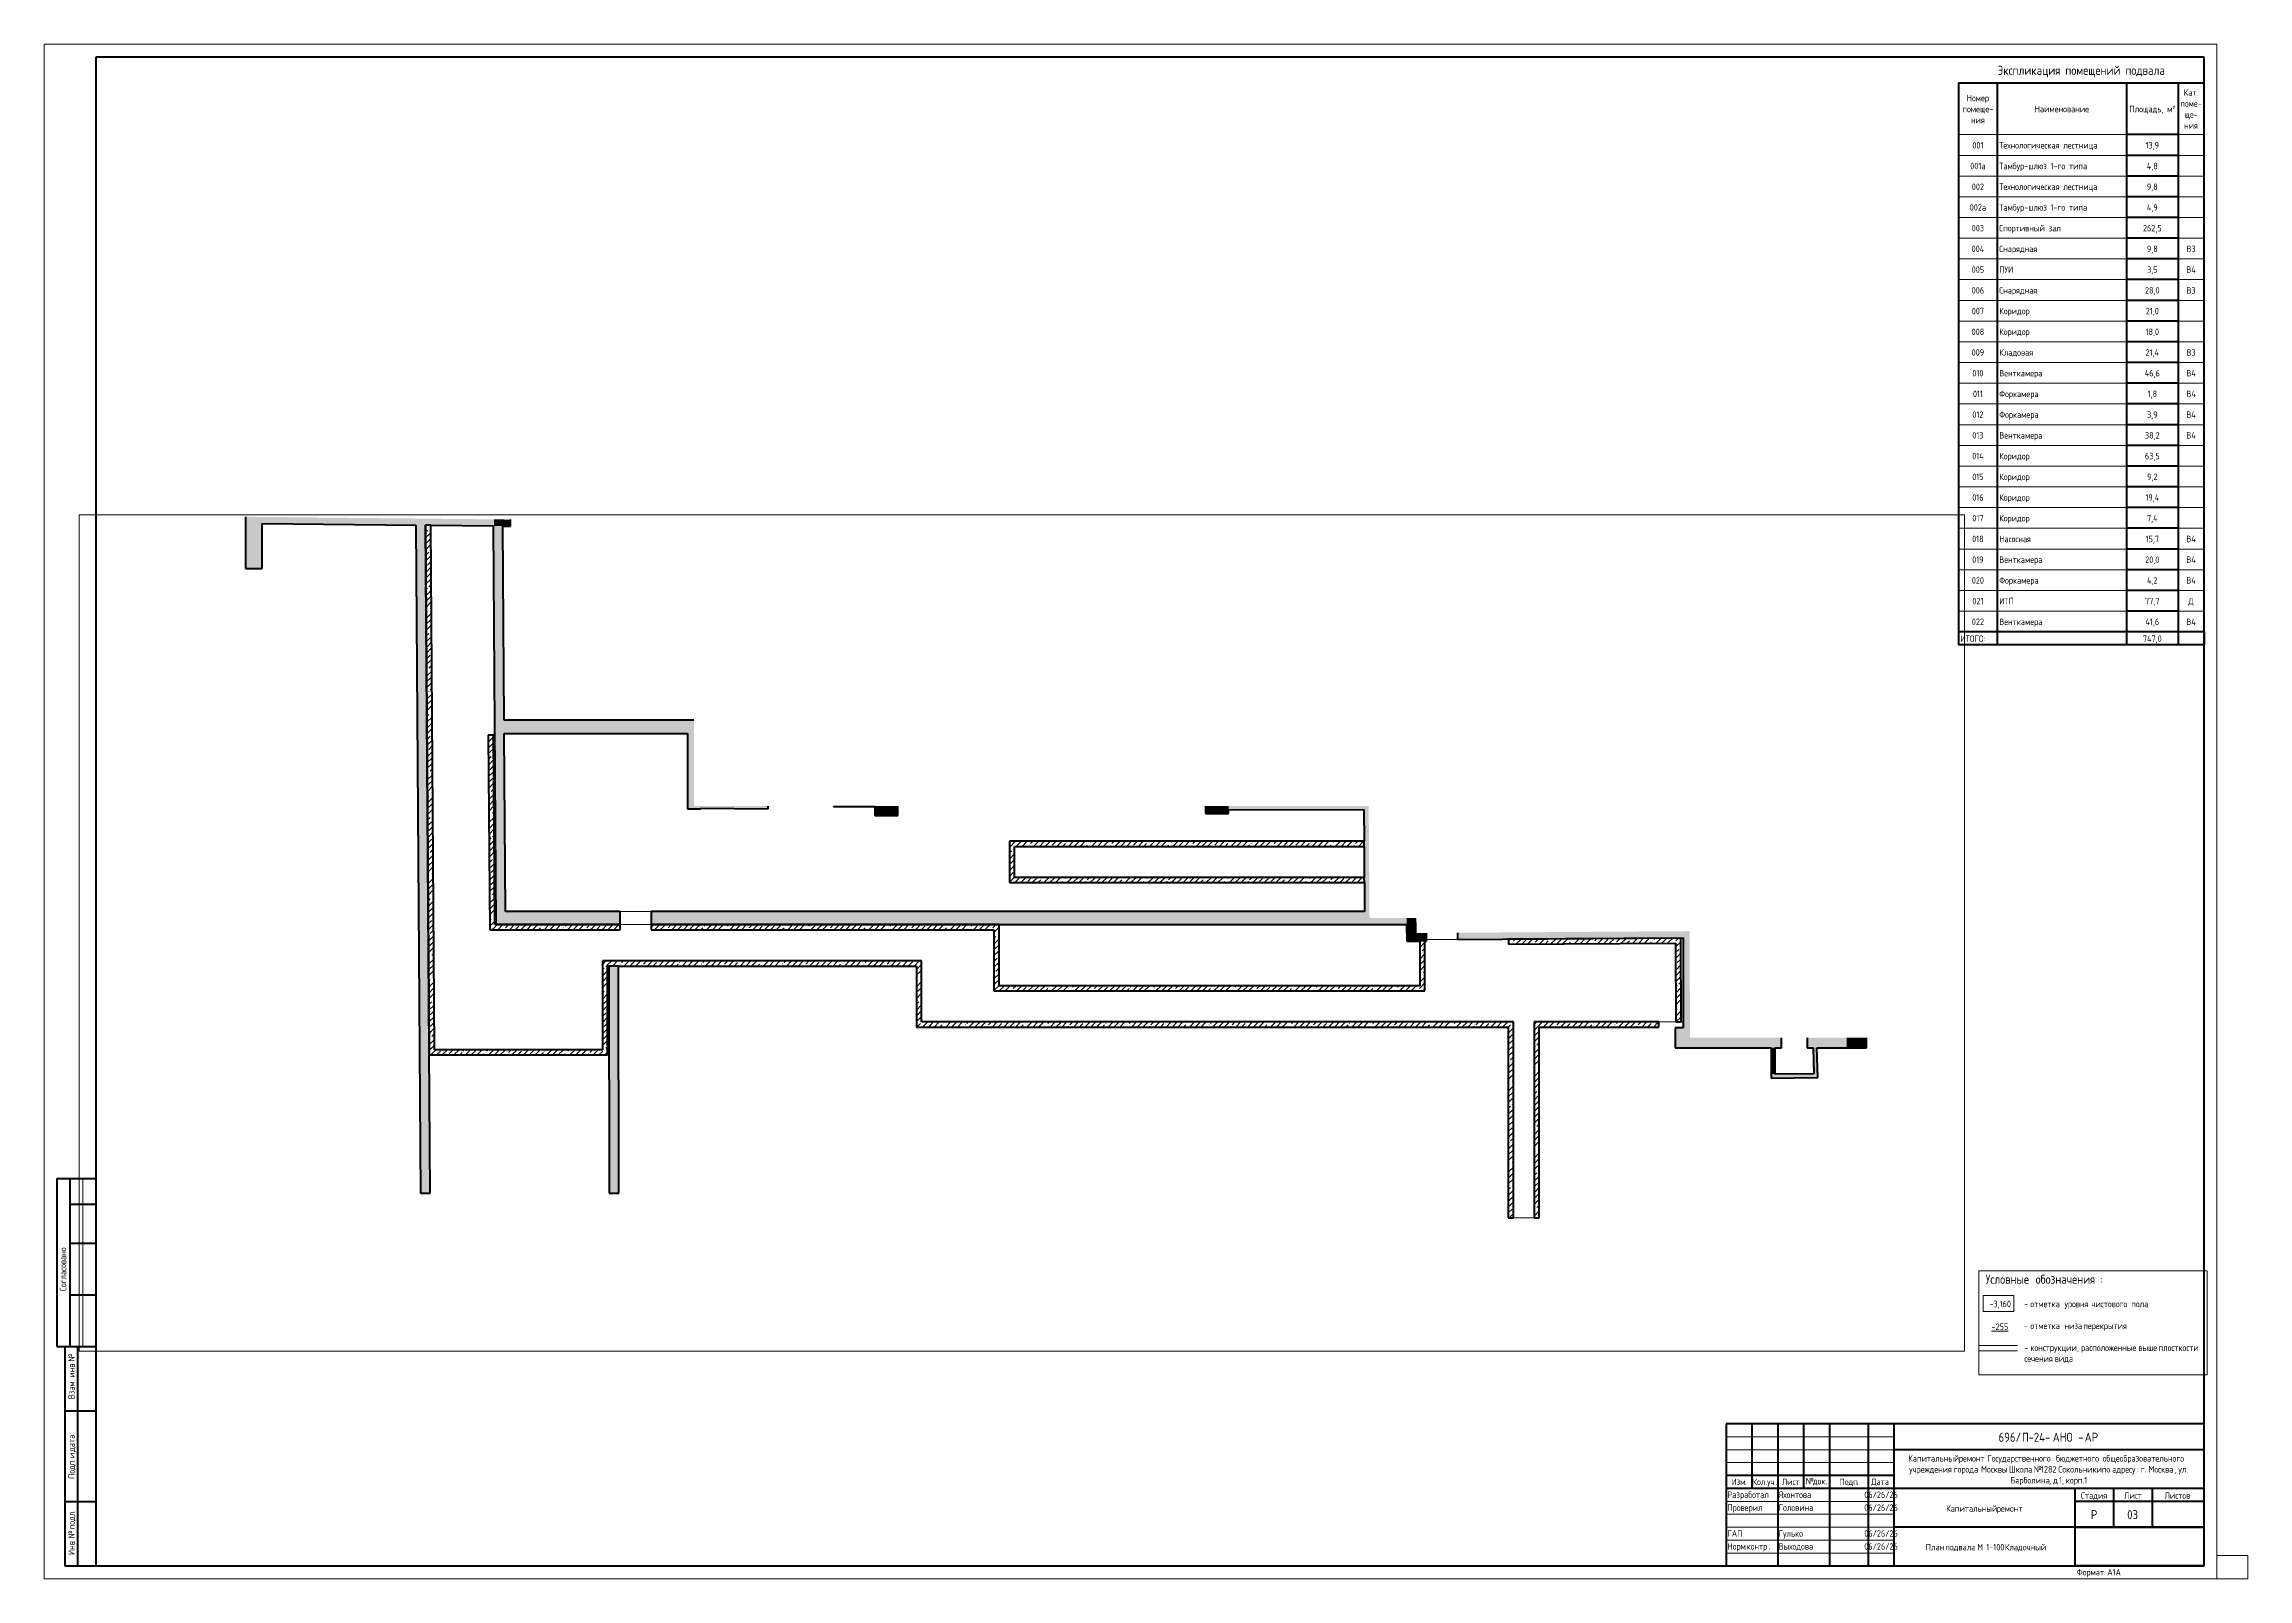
# Paper-space layout 'Layout1' of a CAD drawing. Header units: millimetres. Extents: x -841 to 12, y 0 to 594.
# The model-space entities are those that its viewports show. They can reach past a viewport. Long polylines and large blocks are cut down to what shows.
import ezdxf

# ---------------------------------------------------------------- set-up
doc = ezdxf.new("R2010")
doc.units = ezdxf.units.MM
doc.linetypes.add('ADSK_Сверху', pattern=[4.5, 3, -1.5])
for name, color, linetype, lineweight in [('Аннотация', 7, 'Continuous', 20), ('Графика', 7, 'Continuous', 20), ('Основная надпись', 7, 'Continuous', 30), ('Перекрытие', 7, 'Continuous', 18), ('Стены внутренние', 7, 'Continuous', 18), ('Стены наружные', 7, 'Continuous', 18)]:
    doc.layers.add(name, color=color, linetype=linetype, lineweight=lineweight)
doc.layers.add('Видовой экран НП', color=7, linetype='Continuous', plot=False)
doc.layers.add('Линии', color=7, linetype='Continuous', lineweight=9, true_color=0x00a600)
doc.styles.add('GOST Common', font='GOST_Common.ttf', dxfattribs={"width": 0.9, "height": 350})
doc.styles.add('GOST Common_1', font='GOST_Common.ttf', dxfattribs={"width": 0.9, "height": 250})
doc.styles.add('GOST Common_3', font='GOST_Common.ttf', dxfattribs={"width": 0.9, "height": 2.5})
doc.styles.add('GOST Common_4', font='GOST_Common.ttf', dxfattribs={"width": 0.9, "height": 3.5})
picture_1 = doc.add_image_def('image1.jpg', size_in_pixel=(1418, 419))
pattern_1 = [(45, (90669.95, 0), (-224.5064, 224.5064), []), (45, (90894.45, 0), (-224.5064, 224.5064), [396.875, -79.375, 3.353, -76.022])]

psp = doc.layouts.get("Layout1")

# ---------------------------------------------------------------- texts
at = {"layer": 'Графика', "line_spacing_factor": 1.022761}
for s, insert, char_height, width, attachment_point, style in [('Экспликация помещений подвала', (-52.5, 585.59), 3.5, 76.4041, 2, 'GOST Common_4'), ('Номер\\Pпомеще-\\Pния', (-92.51, 574.37), 2.5, 14.1803, 2, 'GOST Common_3'), ('Кат.\\Pпоме-\\Pще-\\Pния', (-10.01, 576.51), 2.5, 9.6245, 2, 'GOST Common_3'), ('Наименование', (-60.01, 570.11), 2.5, 23.5332, 2, 'GOST Common_3'), ('Площадь, м\\fGOST Common|b0|i0|c238|p34|;\\W.9;²', (-25.01, 570.11), 2.5, 20.0937, 2, 'GOST Common_3'), ('001', (-92.51, 556.08), 2.5, 5.0989, 2, 'GOST Common_3'), ('Технологическая лестница', (-84.26, 556.08), 2.5, 45.1053, 1, 'GOST Common_3'), ('13,9', (-25.01, 556.08), 2.5, 6.0341, 2, 'GOST Common_3'), ('001а', (-92.51, 548.06), 2.5, 7.241, 2, 'GOST Common_3'), ('Тамбур-шлюз 1-го типа', (-84.26, 548.06), 2.5, 39.3728, 1, 'GOST Common_3'), ('4,8', (-25.01, 548.06), 2.5, 4.948, 2, 'GOST Common_3'), ('002', (-92.51, 540.04), 2.5, 5.6118, 2, 'GOST Common_3'), ('Технологическая лестница', (-84.26, 540.04), 2.5, 45.1053, 1, 'GOST Common_3'), ('9,8', (-25.01, 540.04), 2.5, 4.6765, 2, 'GOST Common_3'), ('002а', (-92.51, 532.03), 2.5, 7.7539, 2, 'GOST Common_3'), ('Тамбур-шлюз 1-го типа', (-84.26, 532.03), 2.5, 39.3728, 1, 'GOST Common_3'), ('4,9', (-25.01, 532.03), 2.5, 4.948, 2, 'GOST Common_3'), ('003', (-92.51, 524.01), 2.5, 5.6118, 2, 'GOST Common_3'), ('Спортивный зал', (-84.26, 524.01), 2.5, 26.2184, 1, 'GOST Common_3'), ('262,5', (-25.01, 524.01), 2.5, 8.4176, 2, 'GOST Common_3'), ('004', (-92.51, 515.99), 2.5, 5.8833, 2, 'GOST Common_3'), ('Снарядная', (-84.26, 515.99), 2.5, 17.3784, 1, 'GOST Common_3'), ('9,8', (-25.01, 515.99), 2.5, 4.6765, 2, 'GOST Common_3'), ('В3', (-10.01, 515.99), 2.5, 4.0127, 2, 'GOST Common_3'), ('005', (-92.51, 507.97), 2.5, 5.6118, 2, 'GOST Common_3'), ('ПУИ', (-84.26, 507.97), 2.5, 6.4264, 1, 'GOST Common_3'), ('3,5', (-25.01, 507.97), 2.5, 4.6765, 2, 'GOST Common_3'), ('В4', (-10.01, 507.97), 2.5, 4.2842, 2, 'GOST Common_3'), ('006', (-92.51, 499.95), 2.5, 5.6118, 2, 'GOST Common_3'), ('Снарядная', (-84.26, 499.95), 2.5, 17.3784, 1, 'GOST Common_3'), ('28,0', (-25.01, 499.95), 2.5, 6.5471, 2, 'GOST Common_3'), ('В3', (-10.01, 499.95), 2.5, 4.0127, 2, 'GOST Common_3'), ('007', (-92.51, 491.93), 2.5, 5.6118, 2, 'GOST Common_3'), ('Коридор', (-84.26, 491.93), 2.5, 13.3656, 1, 'GOST Common_3'), ('21,0', (-25.01, 491.93), 2.5, 6.0341, 2, 'GOST Common_3'), ('008', (-92.51, 483.92), 2.5, 5.6118, 2, 'GOST Common_3'), ('Коридор', (-84.26, 483.92), 2.5, 13.3656, 1, 'GOST Common_3'), ('18,0', (-25.01, 483.92), 2.5, 6.0341, 2, 'GOST Common_3'), ('009', (-92.51, 475.9), 2.5, 5.6118, 2, 'GOST Common_3'), ('Кладовая', (-84.26, 475.9), 2.5, 15.7793, 1, 'GOST Common_3'), ('21,4', (-25.01, 475.9), 2.5, 6.3057, 2, 'GOST Common_3'), ('В3', (-10.01, 475.9), 2.5, 4.0127, 2, 'GOST Common_3'), ('010', (-92.51, 467.88), 2.5, 5.0989, 2, 'GOST Common_3'), ('Венткамера', (-84.26, 467.88), 2.5, 20.3351, 1, 'GOST Common_3'), ('46,6', (-25.01, 467.88), 2.5, 6.8186, 2, 'GOST Common_3'), ('В4', (-10.01, 467.88), 2.5, 4.2842, 2, 'GOST Common_3'), ('011', (-92.51, 459.86), 2.5, 4.586, 2, 'GOST Common_3'), ('Форкамера', (-84.26, 459.86), 2.5, 18.4645, 1, 'GOST Common_3'), ('1,8', (-25.01, 459.86), 2.5, 4.1636, 2, 'GOST Common_3'), ('В4', (-10.01, 459.86), 2.5, 4.2842, 2, 'GOST Common_3'), ('013', (-92.51, 443.82), 2.5, 5.0989, 2, 'GOST Common_3'), ('012', (-92.51, 451.84), 2.5, 5.0989, 2, 'GOST Common_3'), ('Форкамера', (-84.26, 451.84), 2.5, 18.4645, 1, 'GOST Common_3'), ('Венткамера', (-84.26, 443.82), 2.5, 20.3351, 1, 'GOST Common_3'), ('38,2', (-25.01, 443.82), 2.5, 6.5471, 2, 'GOST Common_3'), ('3,9', (-25.01, 451.84), 2.5, 4.6765, 2, 'GOST Common_3'), ('В4', (-10.01, 451.84), 2.5, 4.2842, 2, 'GOST Common_3'), ('В4', (-10.01, 443.82), 2.5, 4.2842, 2, 'GOST Common_3'), ('014', (-92.51, 435.8), 2.5, 5.3704, 2, 'GOST Common_3'), ('Коридор', (-84.26, 435.8), 2.5, 13.3656, 1, 'GOST Common_3'), ('63,5', (-25.01, 435.8), 2.5, 6.5471, 2, 'GOST Common_3'), ('015', (-92.51, 427.79), 2.5, 5.0989, 2, 'GOST Common_3'), ('Коридор', (-84.26, 427.79), 2.5, 13.3656, 1, 'GOST Common_3'), ('9,2', (-25.01, 427.79), 2.5, 4.6765, 2, 'GOST Common_3'), ('016', (-92.51, 419.77), 2.5, 5.0989, 2, 'GOST Common_3'), ('Коридор', (-84.26, 419.77), 2.5, 13.3656, 1, 'GOST Common_3'), ('19,4', (-25.01, 419.77), 2.5, 6.3057, 2, 'GOST Common_3'), ('017', (-92.51, 411.75), 2.5, 5.0989, 2, 'GOST Common_3'), ('Коридор', (-84.26, 411.75), 2.5, 13.3656, 1, 'GOST Common_3'), ('7,4', (-25.01, 411.75), 2.5, 4.948, 2, 'GOST Common_3'), ('018', (-92.51, 403.73), 2.5, 5.0989, 2, 'GOST Common_3'), ('Насосная', (-84.26, 403.73), 2.5, 15.2966, 1, 'GOST Common_3'), ('15,7', (-25.01, 403.73), 2.5, 6.0341, 2, 'GOST Common_3'), ('В4', (-10.01, 403.73), 2.5, 4.2842, 2, 'GOST Common_3'), ('019', (-92.51, 395.71), 2.5, 5.0989, 2, 'GOST Common_3'), ('Венткамера', (-84.26, 395.71), 2.5, 20.3351, 1, 'GOST Common_3'), ('20,0', (-25.01, 395.71), 2.5, 6.5471, 2, 'GOST Common_3'), ('В4', (-10.01, 395.71), 2.5, 4.2842, 2, 'GOST Common_3'), ('020', (-92.51, 387.69), 2.5, 5.6118, 2, 'GOST Common_3'), ('Форкамера', (-84.26, 387.69), 2.5, 18.4645, 1, 'GOST Common_3'), ('4,2', (-25.01, 387.69), 2.5, 4.948, 2, 'GOST Common_3'), ('В4', (-10.01, 387.69), 2.5, 4.2842, 2, 'GOST Common_3'), ('021', (-92.51, 379.68), 2.5, 5.0989, 2, 'GOST Common_3'), ('ИТП', (-84.26, 379.68), 2.5, 6.4264, 1, 'GOST Common_3'), ('77,7', (-25.01, 379.68), 2.5, 6.5471, 2, 'GOST Common_3'), ('\\fGOST Common|b0|i0|c204|p34|;\\W.9;Д', (-10.01, 379.68), 2.5, 2.4137, 2, 'GOST Common_3'), ('022', (-92.51, 371.66), 2.5, 5.6118, 2, 'GOST Common_3'), ('Венткамера', (-84.26, 371.66), 2.5, 20.3351, 1, 'GOST Common_3'), ('41,6', (-25.01, 371.66), 2.5, 6.3057, 2, 'GOST Common_3'), ('В4', (-10.01, 371.66), 2.5, 4.2842, 2, 'GOST Common_3'), ('ИТОГО:', (-99.26, 365.14), 2.5, 11.2537, 1, 'GOST Common_3'), ('747,0', (-25.01, 365.14), 2.5, 8.6892, 2, 'GOST Common_3')]:
    psp.add_mtext(s, dxfattribs=dict(at, insert=insert, char_height=char_height, width=width, attachment_point=attachment_point, style=style))
at = {"layer": 'Основная надпись', "lineweight": 9, "attachment_point": 1}
for s, insert, char_height, width, style in [('696/', (-84.51, 56.58), 3.5, 10.9671, 'GOST Common_4'), ('\\fGOST Common|b0|i0|c204|p34|;\\W.9;П', (-75.46, 56.58), 3.5, 3.1025, 'GOST Common_4'), ('-24-', (-72.9, 56.58), 3.5, 11.3278, 'GOST Common_4'), ('АНО', (-63.55, 56.58), 3.5, 9.6684, 'GOST Common_4'), (' - ', (-55.58, 56.58), 3.5, 5.3392, 'GOST Common_4'), ('АР', (-51.17, 56.58), 3.5, 6.5658, 'GOST Common_4'), ('Капитальный', (-119.48, 47.9), 2.5, 22.8, 'GOST Common_3'), ('учреждения', (-119.12, 43.66), 2.5, 19.9861, 'GOST Common_3'), ('\\fGOST Common|b0|i0|c204|p34|;\\W.9; ', (-102.63, 43.66), 2.5, 0.938, 'GOST Common_3'), ('города', (-101.86, 43.66), 2.5, 11.9051, 'GOST Common_3'), ('\\fGOST Common|b0|i0|c204|p34|;\\W.9; ', (-100.67, 47.9), 2.5, 0.938, 'GOST Common_3'), ('ремонт', (-99.89, 47.9), 2.5, 12.4101, 'GOST Common_3'), ('\\fGOST Common|b0|i0|c204|p34|;\\W.9; ', (-92.03, 43.66), 2.5, 0.938, 'GOST Common_3'), ('Москвы', (-91.26, 43.66), 2.5, 12.1215, 'GOST Common_3'), ('\\fGOST Common|b0|i0|c204|p34|;\\W.9; ', (-89.65, 47.9), 2.5, 0.938, 'GOST Common_3'), ('Государственного', (-88.88, 47.9), 2.5, 31.3139, 'GOST Common_3'), ('\\fGOST Common|b0|i0|c204|p34|;\\W.9; ', (-81.26, 43.66), 2.5, 0.938, 'GOST Common_3'), ('Школа', (-80.49, 43.66), 2.5, 10.7506, 'GOST Common_3'), ('\\fGOST Common|b0|i0|c204|p34|;\\W.9; ', (-71.62, 43.66), 2.5, 0.938, 'GOST Common_3'), ('\\fGOST Common|b0|i0|c204|p34|;\\W.9;№', (-70.84, 43.66), 2.5, 3.319, 'GOST Common_3'), ('1282 ', (-68.1, 43.66), 2.5, 8.1532, 'GOST Common_3'), ('\\fGOST Common|b0|i0|c204|p34|;\\W.9; ', (-63.04, 47.9), 2.5, 0.938, 'GOST Common_3'), ('бюджетного', (-62.27, 47.9), 2.5, 20.924, 'GOST Common_3'), ('Сокольники', (-61.38, 43.66), 2.5, 19.481, 'GOST Common_3'), ('\\fGOST Common|b0|i0|c204|p34|;\\W.9; ', (-45.3, 43.66), 2.5, 0.938, 'GOST Common_3'), ('\\fGOST Common|b0|i0|c204|p34|;\\W.9; ', (-45, 47.9), 2.5, 0.938, 'GOST Common_3'), ('по', (-44.53, 43.66), 2.5, 3.8962, 'GOST Common_3'), ('общеобразовательного', (-44.23, 47.9), 2.5, 40.5494, 'GOST Common_3'), ('\\fGOST Common|b0|i0|c204|p34|;\\W.9; ', (-41.31, 43.66), 2.5, 0.938, 'GOST Common_3'), ('адресу', (-40.54, 43.66), 2.5, 11.6165, 'GOST Common_3'), (': ', (-30.96, 43.66), 2.5, 1.7316, 'GOST Common_3'), ('\\fGOST Common|b0|i0|c204|p34|;\\W.9;г', (-29.53, 43.66), 2.5, 1.9481, 'GOST Common_3'), ('Москва', (-26.49, 43.66), 2.5, 12.1215, 'GOST Common_3'), ('ул', (-14.94, 43.66), 2.5, 3.8962, 'GOST Common_3'), ('Барболина', (-79.95, 39.43), 2.5, 18.1823, 'GOST Common_3'), (', ', (-64.95, 39.43), 2.5, 1.8759, 'GOST Common_3'), ('\\fGOST Common|b0|i0|c204|p34|;\\W.9;д', (-63.4, 39.43), 2.5, 1.9481, 'GOST Common_3'), ('.1, ', (-61.79, 39.43), 2.5, 4.0405, 'GOST Common_3'), ('корп', (-58.46, 39.43), 2.5, 7.7924, 'GOST Common_3'), ('.1', (-52.03, 39.43), 2.5, 2.1646, 'GOST Common_3'), ('. ', (-27.92, 43.66), 2.5, 1.7316, 'GOST Common_3'), (', ', (-16.49, 43.66), 2.5, 1.8759, 'GOST Common_3'), ('\\fGOST Common|b0|i0|c204|p34|;\\W.9;.', (-11.73, 43.66), 2.5, 0.7937, 'GOST Common_3'), ('Разработал', (-189.47, 33.84), 2.5, 20.7076, 'GOST Common_3'), ('Проверил', (-189.47, 28.84), 2.5, 15.8013, 'GOST Common_3'), ('Яхонтова', (-169.64, 33.84), 2.5, 16.5228, 'GOST Common_3'), ('Головина', (-169.64, 28.84), 2.5, 15.8013, 'GOST Common_3'), ('06/26/26', (-136.48, 33.84), 2.5, 15.5848, 'GOST Common_3'), ('06/26/26', (-136.48, 28.84), 2.5, 15.5848, 'GOST Common_3'), ('Капитальный', (-104.8, 28.48), 2.5, 22.8, 'GOST Common_3'), ('\\fGOST Common|b0|i0|c204|p34|;\\W.9; ', (-85.99, 28.48), 2.5, 0.938, 'GOST Common_3'), ('ремонт', (-85.21, 28.48), 2.5, 12.4101, 'GOST Common_3'), ('\\fGOST Common|b0|i0|c204|p34|;\\W.9;Р', (-48.77, 26.62), 3.5, 3.1025, 'GOST Common_4'), ('03', (-34.72, 26.62), 3.5, 5.4114, 'GOST Common_4'), ('ГАП', (-189.47, 18.84), 2.5, 6.5658, 'GOST Common_3'), ('Гулько', (-169.64, 18.84), 2.5, 11.6886, 'GOST Common_3'), ('06/26/26', (-136.48, 18.84), 2.5, 15.5848, 'GOST Common_3'), ('Норм', (-189.47, 13.84), 2.5, 8.2253, 'GOST Common_3'), ('\\fGOST Common|b0|i0|c204|p34|;\\W.9;.', (-182.68, 13.84), 2.5, 0.7937, 'GOST Common_3'), ('контр', (-182.03, 13.84), 2.5, 10.2456, 'GOST Common_3'), ('\\fGOST Common|b0|i0|c204|p34|;\\W.9;.', (-173.57, 13.84), 2.5, 0.7937, 'GOST Common_3'), ('Выходова', (-169.64, 13.84), 2.5, 16.3063, 'GOST Common_3'), ('06/26/26', (-136.48, 13.84), 2.5, 15.5848, 'GOST Common_3'), ('План', (-112.69, 13.54), 2.5, 8.2253, 'GOST Common_3'), ('\\fGOST Common|b0|i0|c204|p34|;\\W.9; ', (-105.9, 13.54), 2.5, 0.938, 'GOST Common_3'), ('подвала', (-105.13, 13.54), 2.5, 14.0696, 'GOST Common_3'), ('\\fGOST Common|b0|i0|c204|p34|;\\W.9; ', (-93.52, 13.54), 2.5, 0.938, 'GOST Common_3'), ('\\fGOST Common|b0|i0|c204|p34|;\\W.9;М', (-92.75, 13.54), 2.5, 2.4532, 'GOST Common_3'), (' 1-100 ', (-90.72, 13.54), 2.5, 10.462, 'GOST Common_3'), ('Кладочный', (-82.09, 13.54), 2.5, 18.1823, 'GOST Common_3')]:
    psp.add_mtext(s, dxfattribs=dict(at, insert=insert, char_height=char_height, width=width, style=style))

msp = doc.modelspace()

# ---------------------------------------------------------------- texts
at = {"layer": 'Аннотация', "lineweight": 9, "attachment_point": 1}
for s, insert, char_height, width, style in [('обозначения', (63992.05, 4980.44), 350, 3015.9484, 'GOST Common'), ('Условные', (62057.29, 4980.44), 350, 2215.0626, 'GOST Common'), ('\\fGOST Common|b0|i0|c204|p34|;\\W.9; ', (63884.9, 4980.44), 350, 129.8734, 'GOST Common'), ('\\fGOST Common|b0|i0|c204|p34|;\\W.9;:', (66480.46, 4980.44), 350, 115.443, 'GOST Common'), (' -3,160 ', (62057.29, 3974.61), 250, 1197.7211, 'GOST Common_1'), ('\\fGOST Common|b0|i0|c204|p34|;\\W.9; ', (65032.56, 3974.61), 250, 93.7974, 'GOST Common_1'), ('\\fGOST Common|b0|i0|c204|p34|;\\W.9; ', (66074.36, 3974.61), 250, 93.7974, 'GOST Common_1'), ('\\fGOST Common|b0|i0|c204|p34|;\\W.9; ', (67616.22, 3974.61), 250, 93.7974, 'GOST Common_1'), ('уровня', (65109.95, 3974.61), 250, 1168.8604, 'GOST Common_1'), ('отметка', (63788.36, 3974.61), 250, 1507.9742, 'GOST Common_1'), ('чистового', (66151.75, 3974.61), 250, 1774.9361, 'GOST Common_1'), ('пола', (67693.61, 3974.61), 250, 800.8858, 'GOST Common_1'), ('- ', (63550.23, 3974.61), 250, 288.6075, 'GOST Common_1'), ('\\fGOST Common|b0|i0|c204|p34|;\\W.9; ', (65032.56, 3127.94), 250, 93.7974, 'GOST Common_1'), ('\\fGOST Common|b0|i0|c204|p34|;\\W.9; ', (65758.84, 3127.94), 250, 93.7974, 'GOST Common_1'), ('\\fGOST Common|b0|i0|c204|p34|;\\W.9; ', (67503.11, 3127.94), 250, 93.7974, 'GOST Common_1'), ('низа', (65109.95, 3127.94), 250, 786.4554, 'GOST Common_1'), ('отметка', (63788.36, 3127.94), 250, 1507.9742, 'GOST Common_1'), ('перекрытия', (65836.23, 3127.94), 250, 2020.2525, 'GOST Common_1'), ('- ', (63550.23, 3127.94), 250, 288.6075, 'GOST Common_1'), ('\\fGOST Common|b0|i0|c204|p34|;\\W.9; ', (67890.06, 2281.28), 250, 93.7974, 'GOST Common_1'), ('\\fGOST Common|b0|i0|c204|p34|;\\W.9; ', (68669.92, 2281.28), 250, 93.7974, 'GOST Common_1'), ('конструкции', (63788.36, 2281.28), 250, 2186.2018, 'GOST Common_1'), ('расположенные', (65746.94, 2281.28), 250, 2597.4675, 'GOST Common_1'), ('выше', (67967.45, 2281.28), 250, 851.3921, 'GOST Common_1'), ('плосткости', (68747.31, 2281.28), 250, 1991.3918, 'GOST Common_1'), ('- ', (63550.23, 2281.28), 250, 288.6075, 'GOST Common_1'), (', ', (65592.16, 2281.28), 250, 187.5949, 'GOST Common_1'), ('\\fGOST Common|b0|i0|c204|p34|;\\W.9; ', (64651.56, 1857.94), 250, 93.7974, 'GOST Common_1'), ('сечения', (63550.23, 1857.94), 250, 1334.8097, 'GOST Common_1'), ('вида', (64728.95, 1857.94), 250, 800.8858, 'GOST Common_1')]:
    msp.add_mtext(s, dxfattribs=dict(at, insert=insert, char_height=char_height, width=width, style=style))
at = {"layer": 'Аннотация', "color": 253, "lineweight": 9, "true_color": 0xaaaaaa, "insert": (62287.06, 3094.61), "char_height": 250, "width": 779.2402, "attachment_point": 1, "style": 'GOST Common_1'}
msp.add_mtext('\\L-255', dxfattribs=at)

# ---------------------------------------------------------------- blocks, each defined once
blk = doc.blocks.new('ADSK_ОсновнаяНадпись - Форма 3-2127565-План подвала М 1-100 Кладочный')
at = {"layer": 'Основная надпись', "lineweight": 20}
for p, q in [((-1033, 445.5), (-192, 445.5)), ((-1033, 445.5), (-1033, -148.5)), ((-192, 445.5), (-192, -148.5)), ((-1018, 6.5), (-1018, -58.5)), ((-317, -93.5), (-382, -93.5)), ((-317, -98.5), (-382, -98.5)), ((-317, -103.5), (-382, -103.5)), ((-317, -118.5), (-382, -118.5)), ((-317, -123.5), (-382, -123.5)), ((-317, -128.5), (-382, -128.5)), ((-317, -133.5), (-382, -133.5)), ((-317, -138.5), (-382, -138.5)), ((-192, -148.5), (-1033, -148.5))]:
    blk.add_line(p, q, dxfattribs=at)
at = {"layer": 'Основная надпись', "lineweight": 50}
for p, q in [((-197, 440.5), (-1013, 440.5)), ((-1013, 440.5), (-1013, -143.5)), ((-197, -143.5), (-197, 440.5)), ((-1028, 6.5), (-1028, -58.5)), ((-1028, 6.5), (-1013, 6.5)), ((-1023, 6.5), (-1023, -58.5)), ((-1023, -3.5), (-1013, -3.5)), ((-1023, -18.5), (-1013, -18.5)), ((-1023, -38.5), (-1013, -38.5)), ((-1028, -58.5), (-1013, -58.5)), ((-1025, -58.5), (-1025, -143.5)), ((-1025, -58.5), (-1013, -58.5)), ((-1020, -58.5), (-1020, -143.5)), ((-1025, -83.5), (-1013, -83.5)), ((-197, -88.5), (-382, -88.5)), ((-382, -88.5), (-382, -143.5)), ((-372, -88.5), (-372, -113.5)), ((-362, -88.5), (-362, -143.5)), ((-352, -88.5), (-352, -113.5)), ((-342, -88.5), (-342, -143.5)), ((-327, -88.5), (-327, -143.5)), ((-317, -88.5), (-317, -143.5)), ((-197, -98.5), (-317, -98.5)), ((-317, -108.5), (-382, -108.5)), ((-1025, -118.5), (-1013, -118.5)), ((-197, -113.5), (-382, -113.5)), ((-247, -113.5), (-247, -143.5)), ((-197, -118.5), (-247, -118.5)), ((-232, -113.5), (-232, -128.5)), ((-217, -113.5), (-217, -128.5)), ((-197, -128.5), (-317, -128.5)), ((-1025, -143.5), (-1013, -143.5)), ((-1013, -143.5), (-197, -143.5))]:
    blk.add_line(p, q, dxfattribs=at)
at = {"layer": 'Основная надпись', "lineweight": 9, "char_height": 2.5, "attachment_point": 1, "rotation": 90, "style": 'GOST Common_3'}
for s, insert, width in [('Согласовано', (-1026.91, -37.14), 21.5734), ('\\fGOST Common|b0|i0|c204|p34|;\\W.9;№', (-1023.63, -64.35), 3.319), ('инв', (-1023.63, -70.6), 5.8443), ('. ', (-1023.63, -65.78), 1.7316), ('Взам', (-1023.63, -78.94), 8.3696), ('. ', (-1023.63, -72.03), 1.7316), ('дата', (-1023.63, -99.36), 8.7304), ('\\fGOST Common|b0|i0|c204|p34|;\\W.9; ', (-1023.63, -100.13), 0.938), ('\\fGOST Common|b0|i0|c204|p34|;\\W.9;и', (-1023.63, -101.74), 1.9481), ('Подп', (-1023.63, -109.78), 8.0089), ('. ', (-1023.63, -103.17), 1.7316), ('подл', (-1023.63, -129.31), 7.7924), ('\\fGOST Common|b0|i0|c204|p34|;\\W.9;.', (-1023.63, -122.88), 0.7937), ('\\fGOST Common|b0|i0|c204|p34|;\\W.9;№', (-1023.63, -132.82), 3.319), ('\\fGOST Common|b0|i0|c204|p34|;\\W.9; ', (-1023.63, -130.08), 0.938), ('Инв', (-1023.63, -139.25), 6.0608), ('. ', (-1023.63, -134.25), 1.7316)]:
    blk.add_mtext(s, dxfattribs=dict(at, insert=insert, width=width))
at = {"layer": 'Основная надпись', "lineweight": 9, "char_height": 2.5, "attachment_point": 1, "style": 'GOST Common_3'}
for s, insert, width in [('Изм', (-379.88, -109.67), 6.1329), ('Кол', (-371.75, -109.67), 6.0608), ('уч', (-366.1, -109.67), 3.8962), ('Лист', (-360.41, -109.67), 8.2975), ('\\fGOST Common|b0|i0|c204|p34|;\\W.9;№', (-351.11, -109.4), 3.319), ('док', (-348.38, -109.4), 5.8443), ('Подп', (-338.08, -109.67), 8.0089), ('Дата', (-325.82, -109.67), 9.2354), ('\\fGOST Common|b0|i0|c204|p34|;\\W.9;.', (-374.82, -109.67), 0.7937), ('\\fGOST Common|b0|i0|c204|p34|;\\W.9;.', (-366.75, -109.67), 0.7937), ('\\fGOST Common|b0|i0|c204|p34|;\\W.9;.', (-362.88, -109.67), 0.7937), ('\\fGOST Common|b0|i0|c204|p34|;\\W.9;.', (-343.55, -109.4), 0.7937), ('\\fGOST Common|b0|i0|c204|p34|;\\W.9;.', (-331.47, -109.67), 0.7937), ('Стадия', (-244.61, -114.99), 12.4101), ('Лист', (-227.92, -114.99), 8.2975), ('Листов', (-212.28, -114.99), 12.1937), ('Формат', (-246.24, -144.67), 13.4202), ('Формат', (-246.24, -144.67), 13.4202), ('\\fGOST Common|b0|i0|c204|p34|;\\W.9; ', (-235.17, -144.67), 0.938), ('\\fGOST Common|b0|i0|c204|p34|;\\W.9; ', (-235.17, -144.67), 0.938), ('\\fGOST Common|b0|i0|c204|p34|;\\W.9;А', (-234.4, -144.67), 2.4532), ('\\fGOST Common|b0|i0|c204|p34|;\\W.9;А', (-234.4, -144.67), 2.4532), ('\\fGOST Common|b0|i0|c204|p34|;\\W.9;1', (-232.37, -144.67), 1.3709), ('\\fGOST Common|b0|i0|c204|p34|;\\W.9;1', (-232.37, -144.67), 1.3709), ('\\fGOST Common|b0|i0|c204|p34|;\\W.9;А', (-231.24, -144.67), 2.4532), ('\\fGOST Common|b0|i0|c204|p34|;\\W.9;А', (-231.24, -144.67), 2.4532)]:
    blk.add_mtext(s, dxfattribs=dict(at, insert=insert, width=width))
at = {"layer": 'Основная надпись'}
image = blk.add_image(picture_1, insert=(-247, -143.37), size_in_units=(50, 14.77), dxfattribs=at)
image.dxf.flags = 7

# ---------------------------------------------------------------- hatches: boundary and pattern name
at = {"layer": 'Стены внутренние', "true_color": 0xc0c0c0}
for points in [[(93979.27, 28514.44), (93979.27, 28769.45), (85006.11, 28865.65), (85006.11, 28610.63), (93943.06, 28514.83)], [(91129.61, 2695.16), (91509.6, 2697.8), (91330.23, 28542.84), (90950.19, 28546.91), (91059.76, 12759.45)], [(94047.97, 13594.75), (94427.98, 13594.75), (94323.1, 28510.75), (93943.06, 28514.83)], [(101975.18, 17569.86), (101975.18, 17676.96), (101720.18, 17676.96), (101720.18, 20487.77), (101465.18, 20487.77), (101465.18, 17569.86)], [(104593.99, 17564.59), (104595.17, 17676.96), (101975.18, 17676.96), (101975.18, 17592.17)], [(109615.26, 17310.22), (109615.21, 17676.96), (108715.26, 17676.96), (108715.26, 17310.22)], [(122412.3, 17383.92), (122412.3, 17676.96), (121512.3, 17676.96), (121512.3, 17383.92)], [(122412.3, 17525.21), (127646.13, 17536.19), (127645.1, 17676.96), (122412.3, 17676.96)], [(127864.91, 13595.96), (127835.11, 17676.96), (127645.1, 17676.96), (127674.91, 13595.96), (127835.11, 13595.96)], [(129301.13, 13085.96), (129299.07, 13340.96), (127866.78, 13340.96), (127864.91, 13595.96), (127674.91, 13595.96), (127678.64, 13085.96), (128092.19, 13085.96)], [(140260.02, 9094.22), (140267.9, 9094.22), (140260.02, 12834.54), (140005.03, 12832.7), (140012.9, 9094.22)], [(98815.54, 2696.48), (98798.3, 11484.75), (98418.29, 11484.75), (98435.54, 2696.48)]]:
    msp.add_hatch(color=9, dxfattribs=at).paths.add_polyline_path(points)
h = msp.add_hatch(color=9, dxfattribs=at)
h.paths.add_polyline_path([(127678.64, 13084.75), (127674.92, 13594.75), (100062.93, 13594.75), (100062.93, 13084.75), (123531.39, 13084.75)])
h.paths.add_polyline_path([(98862.93, 13084.75), (98862.93, 13594.75), (94047.97, 13594.75), (94051.56, 13084.75), (96166.58, 13084.75)])
h = msp.add_hatch(color=9, dxfattribs=at)
h.paths.add_polyline_path([(130075.85, 12505.95), (130076.04, 12505.96), (130073.81, 12758.17)])
h.paths.add_polyline_path([(131276.01, 12514.62), (140005.56, 12577.69), (140005.03, 12832.7), (131274.17, 12769.62), (131274.25, 12758.17)])
at = {"layer": 'Стены наружные', "true_color": 0xc0c0c0}
for points in [[(85006.11, 26868.59), (85006.11, 28865.65), (84366.11, 28872.51), (84366.11, 26868.59)], [(94619.27, 28507.58), (94619.27, 28762.59), (93979.27, 28769.45), (93979.27, 28514.44), (94323.1, 28510.75)], [(101720.18, 20487.77), (101720.18, 20997.77), (94375.93, 20997.77), (94379.51, 20487.77), (101465.18, 20487.77)], [(107126.5, 17658.24), (108715.26, 17659.78), (108715.26, 17676.96), (107126.76, 17676.96)], [(129306.33, 12443.26), (130076.31, 12449.5), (130073.79, 12760.95), (129688.8, 12758.17), (129684.08, 13340.96), (129299.07, 13340.96), (129303.77, 12759.45)], [(147108.68, 8324.22), (147108.68, 8709.22), (146338.68, 8709.22), (146338.68, 8324.22)], [(143412.55, 7299.81), (143562.55, 7300.96), (143562.93, 8324.22), (143412.93, 8324.22)], [(145071.24, 7162.44), (145221.29, 7163.59), (145183.68, 8324.22), (145033.6, 8324.22), (145066.38, 7312.41)], [(143412.5, 7149.81), (145071.24, 7162.44), (145066.38, 7312.41), (143412.55, 7299.81)]]:
    msp.add_hatch(color=9, dxfattribs=at).paths.add_polyline_path(points)
at = {"layer": 'Стены наружные', "lineweight": 9}
h = msp.add_hatch(dxfattribs=at)
h.set_pattern_fill('FP_2', color=256, style=0, pattern_type=2)
h.set_pattern_definition(pattern_1)
h.paths.add_polyline_path([(91472.5, 8043.28), (91672.5, 8043.28), (91530.25, 28540.69), (91330.23, 28542.84), (91439.77, 12759.45)])
h = msp.add_hatch(dxfattribs=at)
h.set_pattern_fill('FP_2', color=256, style=0, pattern_type=2)
h.set_pattern_definition(pattern_1)
h.paths.add_polyline_path([(94020.08, 12884.75), (93956.86, 20414.08), (93756.86, 20412.4), (93820.08, 12884.75)])
h = msp.add_hatch(dxfattribs=at)
h.set_pattern_fill('FP_2', color=256, style=0, pattern_type=2)
h.set_pattern_definition(pattern_1)
h.paths.add_polyline_path([(114128.92, 14914.93), (114128.92, 16314.93), (113928.92, 16314.93), (113928.92, 14914.93)])
h = msp.add_hatch(dxfattribs=at)
h.set_pattern_fill('FP_2', color=256, style=0, pattern_type=2)
h.set_pattern_definition(pattern_1)
h.paths.add_polyline_path([(127656.51, 16114.93), (127655.05, 16314.93), (114128.92, 16314.93), (114128.92, 16114.93), (123531.39, 16114.93)])
h = msp.add_hatch(dxfattribs=at)
h.set_pattern_fill('FP_2', color=256, style=0, pattern_type=2)
h.set_pattern_definition(pattern_1)
h.paths.add_polyline_path([(127666.74, 14714.93), (127665.28, 14914.93), (113928.92, 14914.93), (113928.92, 14714.93), (123531.39, 14714.93)])
h = msp.add_hatch(dxfattribs=at)
h.set_pattern_fill('FP_2', color=256, style=0, pattern_type=2)
h.set_pattern_definition(pattern_1)
h.paths.add_polyline_path([(97505.26, 12884.75), (98862.93, 12884.75), (98862.93, 13084.75), (94018.4, 13084.75), (94020.08, 12884.75), (96166.58, 12884.75)])
h = msp.add_hatch(dxfattribs=at)
h.set_pattern_fill('FP_2', color=256, style=0, pattern_type=2)
h.set_pattern_definition(pattern_1)
h.paths.add_polyline_path([(113329.86, 12884.75), (113329.86, 13084.75), (100062.93, 13084.75), (100062.93, 12884.75), (109848.99, 12884.75)])
h = msp.add_hatch(dxfattribs=at)
h.set_pattern_fill('FP_2', color=256, style=0, pattern_type=2)
h.set_pattern_definition(pattern_1)
h.paths.add_polyline_path([(113329.86, 10720.68), (113529.86, 10720.68), (113529.86, 13084.75), (113329.86, 13084.75), (113329.86, 12759.45)])
h = msp.add_hatch(dxfattribs=at)
h.set_pattern_fill('FP_2', color=256, style=0, pattern_type=2)
h.set_pattern_definition(pattern_1)
h.paths.add_polyline_path([(139724.44, 9319.96), (139924.44, 9320.68), (139912.61, 12568.23), (139712.61, 12566.97), (139713.34, 12366.97)])
h = msp.add_hatch(dxfattribs=at)
h.set_pattern_fill('FP_2', color=256, style=0, pattern_type=2)
h.set_pattern_definition(pattern_1)
h.paths.add_polyline_path([(133246.09, 12326.23), (139713.34, 12366.97), (139712.61, 12566.97), (133244.83, 12526.22)])
h = msp.add_hatch(dxfattribs=at)
h.set_pattern_fill('FP_2', color=256, style=0, pattern_type=2)
h.set_pattern_definition(pattern_1)
h.paths.add_polyline_path([(130012.77, 10520.68), (130012.77, 12448.98), (129812.77, 12447.36), (129812.77, 10520.68)])
h = msp.add_hatch(dxfattribs=at)
h.set_pattern_fill('FP_2', color=256, style=0, pattern_type=2)
h.set_pattern_definition(pattern_1)
h.paths.add_polyline_path([(98377.65, 8243.28), (98377.65, 11684.75), (98177.65, 11684.75), (98177.65, 8243.28)])
h = msp.add_hatch(dxfattribs=at)
h.set_pattern_fill('FP_2', color=256, style=0, pattern_type=2)
h.set_pattern_definition(pattern_1)
h.paths.add_polyline_path([(98377.65, 11484.75), (110529.86, 11484.75), (110529.86, 11684.75), (98377.65, 11684.75)])
h = msp.add_hatch(dxfattribs=at)
h.set_pattern_fill('FP_2', color=256, style=0, pattern_type=2)
h.set_pattern_definition(pattern_1)
h.paths.add_polyline_path([(110529.86, 9120.68), (110529.86, 11484.75), (110329.86, 11484.75), (110329.86, 9120.68)])
h = msp.add_hatch(dxfattribs=at)
h.set_pattern_fill('FP_2', color=256, style=0, pattern_type=2)
h.set_pattern_definition(pattern_1)
h.paths.add_polyline_path([(129812.77, 10520.68), (129812.77, 10720.68), (113329.86, 10720.68), (113329.86, 10520.68), (129688.8, 10520.68)])
h = msp.add_hatch(dxfattribs=at)
h.set_pattern_fill('FP_2', color=256, style=0, pattern_type=2)
h.set_pattern_definition(pattern_1)
h.paths.add_polyline_path([(114409.79, 9120.68), (133437.03, 9120.68), (133437.03, 9320.68), (110529.86, 9320.68), (110529.86, 9120.68)])
h = msp.add_hatch(dxfattribs=at)
h.set_pattern_fill('FP_2', color=256, style=0, pattern_type=2)
h.set_pattern_definition(pattern_1)
h.paths.add_polyline_path([(134437.03, 1743.28), (134437.03, 9320.68), (134237.03, 9320.68), (134237.03, 1743.28)])
h = msp.add_hatch(dxfattribs=at)
h.set_pattern_fill('FP_2', color=256, style=0, pattern_type=2)
h.set_pattern_definition(pattern_1)
h.paths.add_polyline_path([(134437.03, 9120.68), (139068.34, 9120.68), (139068.34, 9320.68), (134437.03, 9320.68)])
h = msp.add_hatch(dxfattribs=at)
h.set_pattern_fill('FP_2', color=256, style=0, pattern_type=2)
h.set_pattern_definition(pattern_1)
h.paths.add_polyline_path([(133437.03, 1743.28), (133437.03, 9120.68), (133237.03, 9120.68), (133237.03, 1743.28)])
at = {"layer": 'Стены наружные', "true_color": 0xc0c0c0}
h = msp.add_hatch(color=9, dxfattribs=at)
h.paths.add_polyline_path([(146338.68, 8324.22), (146338.68, 8709.22), (144810.85, 8709.22), (144810.85, 8324.22), (145183.68, 8324.22)])
h.paths.add_polyline_path([(143412.93, 8324.22), (143810.85, 8324.22), (143810.85, 8709.22), (140268.71, 8709.22), (140267.9, 9094.22), (139694.34, 9094.22), (139694.34, 8324.22), (141774.59, 8324.22)])
at = {"layer": 'Стены наружные', "lineweight": 9}
h = msp.add_hatch(dxfattribs=at)
h.set_pattern_fill('FP_2', color=256, style=0, pattern_type=2)
h.set_pattern_definition(pattern_1)
h.paths.add_polyline_path([(91672.5, 8043.28), (98377.65, 8043.28), (98377.65, 8243.28), (91671.12, 8243.28)])

# ---------------------------------------------------------------- linework, layer by layer
at = {"layer": 'Аннотация', "lineweight": 9, "flags": 128}
msp.add_lwpolyline([(61957.29, 4175.18), (63151.79, 4175.18), (63151.79, 3552.18), (61957.29, 3552.18)], close=True, dxfattribs=at)
at = {"layer": 'Линии', "linetype": 'ADSK_Сверху'}
for p, q in [((61790, 2238.64), (63290, 2238.64)), ((61790, 2038.64), (63290, 2038.64))]:
    msp.add_line(p, q, dxfattribs=at)
at = {"layer": 'Перекрытие', "color": 136, "true_color": 0x008080}
for p, q in [((100062.93, 13084.75), (98862.93, 13084.75)), ((139068.34, 9320.68), (139724.44, 9320.68)), ((139924.44, 9320.68), (140012.42, 9320.68)), ((133437.03, 1743.28), (134237.03, 1743.28))]:
    msp.add_line(p, q, dxfattribs=at)
at = {"layer": 'Стены внутренние', "lineweight": 40}
for p, q in [((85006.11, 28610.63), (90950.19, 28546.91)), ((90950.19, 28546.91), (91129.61, 2695.16)), ((91509.6, 2697.8), (91330.23, 28542.84)), ((91530.25, 28540.69), (93943.06, 28514.83)), ((93943.06, 28514.83), (94051.56, 13084.75)), ((94375.93, 20997.77), (94323.1, 28510.75)), ((94427.98, 13594.75), (94379.51, 20487.77)), ((101465.18, 20487.77), (101465.18, 17569.86)), ((104593.99, 17564.59), (104595.17, 17676.96)), ((109615.26, 17310.22), (109615.26, 17676.96)), ((121512.3, 17676.96), (121512.3, 17383.92)), ((108715.26, 17659.78), (108715.26, 17310.22)), ((101975.18, 17569.86), (101975.18, 17592.17)), ((101975.18, 17592.17), (104593.99, 17564.59)), ((101465.18, 17569.86), (101975.18, 17569.86)), ((122412.3, 17525.21), (127646.13, 17536.19)), ((127646.13, 17536.19), (127655.05, 16314.93)), ((122412.3, 17383.92), (122412.3, 17525.21)), ((121512.3, 17383.92), (122412.3, 17383.92)), ((108715.26, 17310.22), (109615.26, 17310.22)), ((127656.51, 16114.93), (127665.28, 14914.93)), ((127666.74, 14714.93), (127674.92, 13594.75)), ((98862.93, 13594.75), (94427.98, 13594.75)), ((98862.93, 13084.75), (98862.93, 13594.75)), ((127674.92, 13594.75), (100062.93, 13594.75)), ((100062.93, 13594.75), (100062.93, 13084.75)), ((94051.56, 13084.75), (98862.93, 13084.75)), ((100062.93, 13084.75), (127678.64, 13084.75)), ((127678.64, 13085.96), (129301.13, 13085.96)), ((127678.64, 13084.75), (127678.64, 13085.96)), ((130076.04, 12505.96), (130074.2, 12760.95)), ((131274.17, 12769.62), (131276.01, 12514.62)), ((131276.01, 12514.62), (140005.56, 12577.69)), ((140005.56, 12577.69), (140012.9, 9094.22)), ((130075.85, 12505.95), (130076.04, 12505.96)), ((98418.29, 11484.75), (98435.54, 2696.48)), ((98798.3, 11484.75), (98418.29, 11484.75)), ((98815.54, 2696.48), (98798.3, 11484.75)), ((91129.61, 2695.16), (91509.6, 2697.8)), ((98435.54, 2696.48), (98815.54, 2696.48))]:
    msp.add_line(p, q, dxfattribs=at)
at = {"layer": 'Стены внутренние'}
for p, q in [((98862.93, 13594.75), (100062.93, 13594.75)), ((100062.93, 13084.75), (98862.93, 13084.75)), ((131276.01, 12514.62), (130076.04, 12505.96))]:
    msp.add_line(p, q, dxfattribs=at)
at = {"layer": 'Стены наружные', "lineweight": 40}
for p, q in [((84366.11, 28872.51), (84366.11, 26868.59)), ((94619.27, 28507.58), (94619.27, 28762.59)), ((85006.11, 26868.59), (85006.11, 28610.63)), ((91330.23, 28542.84), (91472.5, 8043.28)), ((91530.25, 28540.69), (91330.23, 28542.84)), ((91671.12, 8243.28), (91530.25, 28540.69)), ((94323.1, 28510.75), (94619.27, 28507.58)), ((84366.11, 26868.59), (85006.11, 26868.59)), ((101720.18, 20997.77), (94375.93, 20997.77)), ((94379.51, 20487.77), (101465.18, 20487.77)), ((93956.86, 20414.08), (93756.86, 20412.4)), ((93756.86, 20412.4), (93820.08, 12884.75)), ((94018.4, 13084.75), (93956.86, 20414.08)), ((107126.76, 17676.96), (107126.5, 17658.24)), ((107126.5, 17658.24), (108715.26, 17659.78)), ((113928.92, 16314.93), (113928.92, 14714.93)), ((127655.05, 16314.93), (113928.92, 16314.93)), ((127656.51, 16114.93), (127655.05, 16314.93)), ((114128.92, 14914.93), (114128.92, 16114.93)), ((114128.92, 16114.93), (127656.51, 16114.93)), ((127665.28, 14914.93), (114128.92, 14914.93)), ((127666.74, 14714.93), (127665.28, 14914.93)), ((113928.92, 14714.93), (127666.74, 14714.93)), ((98862.93, 13084.75), (94018.4, 13084.75)), ((98862.93, 12884.75), (98862.93, 13084.75)), ((113529.86, 13084.75), (100062.93, 13084.75)), ((100062.93, 13084.75), (100062.93, 12884.75)), ((113529.86, 10720.68), (113529.86, 13084.75)), ((129301.13, 13085.96), (129306.33, 12443.26)), ((93820.08, 12884.75), (98862.93, 12884.75)), ((100062.93, 12884.75), (113329.86, 12884.75)), ((113329.86, 12884.75), (113329.86, 10520.68)), ((139912.61, 12568.23), (133244.83, 12526.22)), ((139924.44, 9320.68), (139912.61, 12568.23)), ((133244.83, 12526.22), (133246.09, 12326.23)), ((130076.31, 12449.5), (130075.85, 12505.95)), ((129306.33, 12443.26), (129812.77, 12447.36)), ((129812.77, 12447.36), (129812.77, 10720.68)), ((130012.77, 12448.98), (130076.31, 12449.5)), ((130012.77, 10520.68), (130012.77, 12448.98)), ((133246.09, 12326.23), (139713.34, 12366.97)), ((139713.34, 12366.97), (139724.44, 9319.96)), ((98177.65, 11684.75), (98177.65, 8243.28)), ((110529.86, 11684.75), (98177.65, 11684.75)), ((110529.86, 9320.68), (110529.86, 11684.75)), ((98377.65, 8043.28), (98377.65, 11484.75)), ((98377.65, 11484.75), (98418.29, 11484.75)), ((98798.3, 11484.75), (110329.86, 11484.75)), ((110329.86, 11484.75), (110329.86, 9120.68)), ((129812.77, 10720.68), (113529.86, 10720.68)), ((113329.86, 10520.68), (130012.77, 10520.68)), ((133437.03, 9320.68), (110529.86, 9320.68)), ((133437.03, 1743.28), (133437.03, 9320.68)), ((134237.03, 9320.68), (134237.03, 1743.28)), ((139068.34, 9320.68), (134237.03, 9320.68)), ((139068.34, 9120.68), (139068.34, 9320.68)), ((139724.44, 9319.96), (139924.44, 9320.68)), ((110329.86, 9120.68), (133237.03, 9120.68)), ((133237.03, 9120.68), (133237.03, 1743.28)), ((134437.03, 1743.28), (134437.03, 9120.68)), ((134437.03, 9120.68), (139068.34, 9120.68)), ((140012.9, 9094.22), (139694.34, 9094.22)), ((139694.34, 9094.22), (139694.34, 8324.22)), ((143810.85, 8324.22), (143810.85, 8709.22)), ((144810.85, 8709.22), (144810.85, 8324.22)), ((147108.68, 8324.22), (147108.68, 8709.22)), ((139694.34, 8324.22), (143412.93, 8324.22)), ((143412.93, 8324.22), (143412.5, 7149.81)), ((143562.55, 7300.96), (143562.93, 8324.22)), ((143562.93, 8324.22), (143810.85, 8324.22)), ((144810.85, 8324.22), (145033.6, 8324.22)), ((145033.6, 8324.22), (145066.38, 7312.41)), ((145221.29, 7163.59), (145183.68, 8324.22)), ((145183.68, 8324.22), (147108.68, 8324.22)), ((98177.65, 8243.28), (91671.12, 8243.28)), ((91472.5, 8043.28), (98377.65, 8043.28)), ((145066.38, 7312.41), (143562.55, 7300.96)), ((143412.5, 7149.81), (145221.29, 7163.59)), ((133237.03, 1743.28), (133437.03, 1743.28)), ((134237.03, 1743.28), (134437.03, 1743.28))]:
    msp.add_line(p, q, dxfattribs=at)
at = {"layer": 'Стены наружные'}
msp.add_line((129812.77, 12447.36), (130012.77, 12448.98), dxfattribs=at)

msp.set_redraw_order([(e.dxf.handle, doc.entitydb.next_handle()) for e in msp.query("TEXT MTEXT ATTDEF DIMENSION ARC_DIMENSION")])  # texts and dimensions are drawn at this point

# ---------------------------------------------------------------- linework, layer by layer
at = {"layer": 'Линии', "lineweight": 50}
for p, q in [((-100.01, 579), (-100.01, 558.95)), ((-100.01, 579), (-5, 579)), ((-85.01, 579), (-85.01, 558.95)), ((-35.01, 579), (-35.01, 558.95)), ((-15.01, 579), (-15.01, 558.95)), ((-5.01, 579), (-5.01, 558.95)), ((-100.01, 558.95), (-100.01, 550.94)), ((-85.01, 558.95), (-85.01, 550.94)), ((-15.01, 558.95), (-35.01, 558.95)), ((-35.01, 558.95), (-35.01, 550.94)), ((-15.01, 558.95), (-15.01, 550.94)), ((-5.01, 558.95), (-5.01, 550.94)), ((-100.01, 550.94), (-100.01, 542.92)), ((-85.01, 550.94), (-85.01, 542.92)), ((-15.01, 550.94), (-35.01, 550.94)), ((-35.01, 550.94), (-35.01, 542.92)), ((-15.01, 550.94), (-15.01, 542.92)), ((-5.01, 550.94), (-5.01, 542.92)), ((-100.01, 542.92), (-100.01, 534.9)), ((-85.01, 542.92), (-85.01, 534.9)), ((-15.01, 542.92), (-35.01, 542.92)), ((-35.01, 542.92), (-35.01, 534.9)), ((-15.01, 542.92), (-15.01, 534.9)), ((-5.01, 542.92), (-5.01, 534.9)), ((-100.01, 534.9), (-100.01, 526.88)), ((-85.01, 534.9), (-85.01, 526.88)), ((-15.01, 534.9), (-35.01, 534.9)), ((-35.01, 534.9), (-35.01, 526.88)), ((-15.01, 534.9), (-15.01, 526.88)), ((-5.01, 534.9), (-5.01, 526.88)), ((-100.01, 526.88), (-100.01, 518.86)), ((-85.01, 526.88), (-85.01, 518.86)), ((-15.01, 526.88), (-35.01, 526.88)), ((-35.01, 526.88), (-35.01, 518.86)), ((-15.01, 526.88), (-15.01, 518.86)), ((-5.01, 526.88), (-5.01, 518.86)), ((-100.01, 518.86), (-100.01, 510.84)), ((-85.01, 518.86), (-85.01, 510.84)), ((-15.01, 518.86), (-35.01, 518.86)), ((-35.01, 518.86), (-35.01, 510.84)), ((-15.01, 518.86), (-15.01, 510.84)), ((-5.01, 518.86), (-5.01, 510.84)), ((-100.01, 510.84), (-100.01, 502.83)), ((-85.01, 510.84), (-85.01, 502.83)), ((-15.01, 510.84), (-35.01, 510.84)), ((-35.01, 510.84), (-35.01, 502.83)), ((-15.01, 510.84), (-15.01, 502.83)), ((-5.01, 510.84), (-5.01, 502.83)), ((-100.01, 502.83), (-100.01, 494.81)), ((-100.01, 494.81), (-100.01, 486.79)), ((-85.01, 502.83), (-85.01, 494.81)), ((-85.01, 494.81), (-85.01, 486.79)), ((-15.01, 502.83), (-35.01, 502.83)), ((-35.01, 502.83), (-35.01, 494.81)), ((-15.01, 494.81), (-35.01, 494.81)), ((-35.01, 494.81), (-35.01, 486.79)), ((-15.01, 502.83), (-15.01, 494.81)), ((-15.01, 494.81), (-15.01, 486.79)), ((-5.01, 502.83), (-5.01, 494.81)), ((-5.01, 494.81), (-5.01, 486.79)), ((-100.01, 486.79), (-100.01, 478.77)), ((-85.01, 486.79), (-85.01, 478.77)), ((-15.01, 486.79), (-35.01, 486.79)), ((-35.01, 486.79), (-35.01, 478.77)), ((-15.01, 486.79), (-15.01, 478.77)), ((-5.01, 486.79), (-5.01, 478.77)), ((-100.01, 478.77), (-100.01, 470.75)), ((-85.01, 478.77), (-85.01, 470.75)), ((-15.01, 478.77), (-35.01, 478.77)), ((-35.01, 478.77), (-35.01, 470.75)), ((-15.01, 478.77), (-15.01, 470.75)), ((-5.01, 478.77), (-5.01, 470.75)), ((-100.01, 470.75), (-100.01, 462.73)), ((-85.01, 470.75), (-85.01, 462.73)), ((-15.01, 470.75), (-35.01, 470.75)), ((-35.01, 470.75), (-35.01, 462.73)), ((-15.01, 470.75), (-15.01, 462.73)), ((-5.01, 470.75), (-5.01, 462.73)), ((-100.01, 462.73), (-100.01, 454.71)), ((-85.01, 462.73), (-85.01, 454.71)), ((-15.01, 462.73), (-35.01, 462.73)), ((-35.01, 462.73), (-35.01, 454.71)), ((-15.01, 462.73), (-15.01, 454.71)), ((-5.01, 462.73), (-5.01, 454.71)), ((-100.01, 454.71), (-100.01, 446.7)), ((-85.01, 454.71), (-85.01, 446.7)), ((-15.01, 454.71), (-35.01, 454.71)), ((-35.01, 454.71), (-35.01, 446.7)), ((-15.01, 454.71), (-15.01, 446.7)), ((-5.01, 454.71), (-5.01, 446.7)), ((-100.01, 446.7), (-100.01, 438.68)), ((-85.01, 446.7), (-85.01, 438.68)), ((-15.01, 446.7), (-35.01, 446.7)), ((-35.01, 446.7), (-35.01, 438.68)), ((-15.01, 446.7), (-15.01, 438.68)), ((-5.01, 446.7), (-5.01, 438.68)), ((-100.01, 438.68), (-100.01, 430.66)), ((-85.01, 438.68), (-85.01, 430.66)), ((-15.01, 438.68), (-35.01, 438.68)), ((-35.01, 438.68), (-35.01, 430.66)), ((-15.01, 438.68), (-15.01, 430.66)), ((-5.01, 438.68), (-5.01, 430.66)), ((-100.01, 430.66), (-100.01, 422.64)), ((-85.01, 430.66), (-85.01, 422.64)), ((-15.01, 430.66), (-35.01, 430.66)), ((-35.01, 430.66), (-35.01, 422.64)), ((-15.01, 430.66), (-15.01, 422.64)), ((-5.01, 430.66), (-5.01, 422.64)), ((-100.01, 422.64), (-100.01, 414.62)), ((-85.01, 422.64), (-85.01, 414.62)), ((-15.01, 422.64), (-35.01, 422.64)), ((-35.01, 422.64), (-35.01, 414.62)), ((-15.01, 422.64), (-15.01, 414.62)), ((-5.01, 422.64), (-5.01, 414.62)), ((-100.01, 414.62), (-100.01, 406.6)), ((-85.01, 414.62), (-85.01, 406.6)), ((-15.01, 414.62), (-35.01, 414.62)), ((-35.01, 414.62), (-35.01, 406.6)), ((-15.01, 414.62), (-15.01, 406.6)), ((-5.01, 414.62), (-5.01, 406.6)), ((-100.01, 406.6), (-100.01, 398.59)), ((-85.01, 406.6), (-85.01, 398.59)), ((-15.01, 406.6), (-35.01, 406.6)), ((-35.01, 406.6), (-35.01, 398.59)), ((-15.01, 406.6), (-15.01, 398.59)), ((-5.01, 406.6), (-5.01, 398.59)), ((-100.01, 398.59), (-100.01, 390.57)), ((-85.01, 398.59), (-85.01, 390.57)), ((-15.01, 398.59), (-35.01, 398.59)), ((-35.01, 398.59), (-35.01, 390.57)), ((-15.01, 398.59), (-15.01, 390.57)), ((-5.01, 398.59), (-5.01, 390.57)), ((-100.01, 390.57), (-100.01, 382.55)), ((-85.01, 390.57), (-85.01, 382.55)), ((-15.01, 390.57), (-35.01, 390.57)), ((-35.01, 390.57), (-35.01, 382.55)), ((-15.01, 390.57), (-15.01, 382.55)), ((-5.01, 390.57), (-5.01, 382.55)), ((-100.01, 382.55), (-100.01, 374.53)), ((-85.01, 382.55), (-85.01, 374.53)), ((-15.01, 382.55), (-35.01, 382.55)), ((-35.01, 382.55), (-35.01, 374.53)), ((-15.01, 382.55), (-15.01, 374.53)), ((-5.01, 382.55), (-5.01, 374.53)), ((-100.01, 374.53), (-100.01, 366.51)), ((-85.01, 374.53), (-85.01, 366.51)), ((-15.01, 374.53), (-35.01, 374.53)), ((-35.01, 374.53), (-35.01, 366.51)), ((-15.01, 374.53), (-15.01, 366.51)), ((-5.01, 374.53), (-5.01, 366.51)), ((-85.01, 366.51), (-100.01, 366.51)), ((-100.01, 366.51), (-100.01, 361.5)), ((-85.01, 361.5), (-100.01, 361.5)), ((-35.01, 366.51), (-85.01, 366.51)), ((-85.01, 366.51), (-85.01, 361.5)), ((-35.01, 361.5), (-85.01, 361.5)), ((-15.01, 366.51), (-35.01, 366.51)), ((-35.01, 366.51), (-35.01, 361.5)), ((-15.01, 361.5), (-35.01, 361.5)), ((-5.01, 366.51), (-15.01, 366.51)), ((-15.01, 366.51), (-15.01, 361.5)), ((-5.01, 361.5), (-15.01, 361.5)), ((-5.01, 366.51), (-5.01, 361.5)), ((-5, 361.5), (-5.01, 361.5)), ((-5, 366.51), (-5, 361.5))]:
    psp.add_line(p, q, dxfattribs=at)
at = {"layer": 'Линии', "lineweight": 20}
for p, q in [((-5, 579), (-5, 558.95)), ((-85.01, 558.95), (-100.01, 558.95)), ((-35.01, 558.95), (-85.01, 558.95)), ((-5.01, 558.95), (-15.01, 558.95)), ((-85.01, 550.94), (-100.01, 550.94)), ((-35.01, 550.94), (-85.01, 550.94)), ((-5.01, 550.94), (-15.01, 550.94)), ((-85.01, 542.92), (-100.01, 542.92)), ((-35.01, 542.92), (-85.01, 542.92)), ((-5.01, 542.92), (-15.01, 542.92)), ((-85.01, 534.9), (-100.01, 534.9)), ((-35.01, 534.9), (-85.01, 534.9)), ((-5.01, 534.9), (-15.01, 534.9)), ((-85.01, 526.88), (-100.01, 526.88)), ((-35.01, 526.88), (-85.01, 526.88)), ((-5.01, 526.88), (-15.01, 526.88)), ((-85.01, 518.86), (-100.01, 518.86)), ((-35.01, 518.86), (-85.01, 518.86)), ((-5.01, 518.86), (-15.01, 518.86)), ((-85.01, 510.84), (-100.01, 510.84)), ((-35.01, 510.84), (-85.01, 510.84)), ((-5.01, 510.84), (-15.01, 510.84)), ((-85.01, 502.83), (-100.01, 502.83)), ((-85.01, 494.81), (-100.01, 494.81)), ((-35.01, 502.83), (-85.01, 502.83)), ((-35.01, 494.81), (-85.01, 494.81)), ((-5.01, 502.83), (-15.01, 502.83)), ((-5.01, 494.81), (-15.01, 494.81)), ((-85.01, 486.79), (-100.01, 486.79)), ((-35.01, 486.79), (-85.01, 486.79)), ((-5.01, 486.79), (-15.01, 486.79)), ((-85.01, 478.77), (-100.01, 478.77)), ((-35.01, 478.77), (-85.01, 478.77)), ((-5.01, 478.77), (-15.01, 478.77)), ((-85.01, 470.75), (-100.01, 470.75)), ((-35.01, 470.75), (-85.01, 470.75)), ((-5.01, 470.75), (-15.01, 470.75)), ((-85.01, 462.73), (-100.01, 462.73)), ((-35.01, 462.73), (-85.01, 462.73)), ((-5.01, 462.73), (-15.01, 462.73)), ((-85.01, 454.71), (-100.01, 454.71)), ((-35.01, 454.71), (-85.01, 454.71)), ((-5.01, 454.71), (-15.01, 454.71)), ((-85.01, 446.7), (-100.01, 446.7)), ((-35.01, 446.7), (-85.01, 446.7)), ((-5.01, 446.7), (-15.01, 446.7)), ((-85.01, 438.68), (-100.01, 438.68)), ((-35.01, 438.68), (-85.01, 438.68)), ((-5.01, 438.68), (-15.01, 438.68)), ((-85.01, 430.66), (-100.01, 430.66)), ((-35.01, 430.66), (-85.01, 430.66)), ((-5.01, 430.66), (-15.01, 430.66)), ((-85.01, 422.64), (-100.01, 422.64)), ((-35.01, 422.64), (-85.01, 422.64)), ((-5.01, 422.64), (-15.01, 422.64)), ((-85.01, 414.62), (-100.01, 414.62)), ((-35.01, 414.62), (-85.01, 414.62)), ((-5.01, 414.62), (-15.01, 414.62)), ((-85.01, 406.6), (-100.01, 406.6)), ((-35.01, 406.6), (-85.01, 406.6)), ((-5.01, 406.6), (-15.01, 406.6)), ((-85.01, 398.59), (-100.01, 398.59)), ((-35.01, 398.59), (-85.01, 398.59)), ((-5.01, 398.59), (-15.01, 398.59)), ((-85.01, 390.57), (-100.01, 390.57)), ((-35.01, 390.57), (-85.01, 390.57)), ((-5.01, 390.57), (-15.01, 390.57)), ((-85.01, 382.55), (-100.01, 382.55)), ((-35.01, 382.55), (-85.01, 382.55)), ((-5.01, 382.55), (-15.01, 382.55)), ((-85.01, 374.53), (-100.01, 374.53)), ((-35.01, 374.53), (-85.01, 374.53)), ((-5.01, 374.53), (-15.01, 374.53))]:
    psp.add_line(p, q, dxfattribs=at)

# ---------------------------------------------------------------- block references
at = {"layer": 'Основная надпись', "lineweight": 9}
psp.add_blockref('ADSK_ОсновнаяНадпись - Форма 3-2127565-План подвала М 1-100 Кладочный', (192, 148.5), dxfattribs=at)

psp.set_redraw_order([(e.dxf.handle, doc.entitydb.next_handle()) for e in psp.query("TEXT MTEXT ATTDEF DIMENSION ARC_DIMENSION")])  # texts and dimensions are drawn at this point

# ---------------------------------------------------------------- viewports
at = {"layer": '0'}
psp.add_viewport(center=(6, 4.5), size=(12, 9), view_center_point=(6, 4.5), view_height=12, dxfattribs=at)
at = {"layer": 'Видовой экран НП'}
for center, size, view_center_point, view_height, status in [((-462.56, 249.94), (729.69, 323.6629), (114409.75, 12758.41), 32366.2878, 4), ((-47.99, 99.11), (88.39, 40.1435), (66209.32, 3119.36), 4014.347, 3)]:
    psp.add_viewport(center=center, size=size, view_center_point=view_center_point, view_height=view_height, status=status, dxfattribs=at)

doc.saveas('drawing.dxf')
